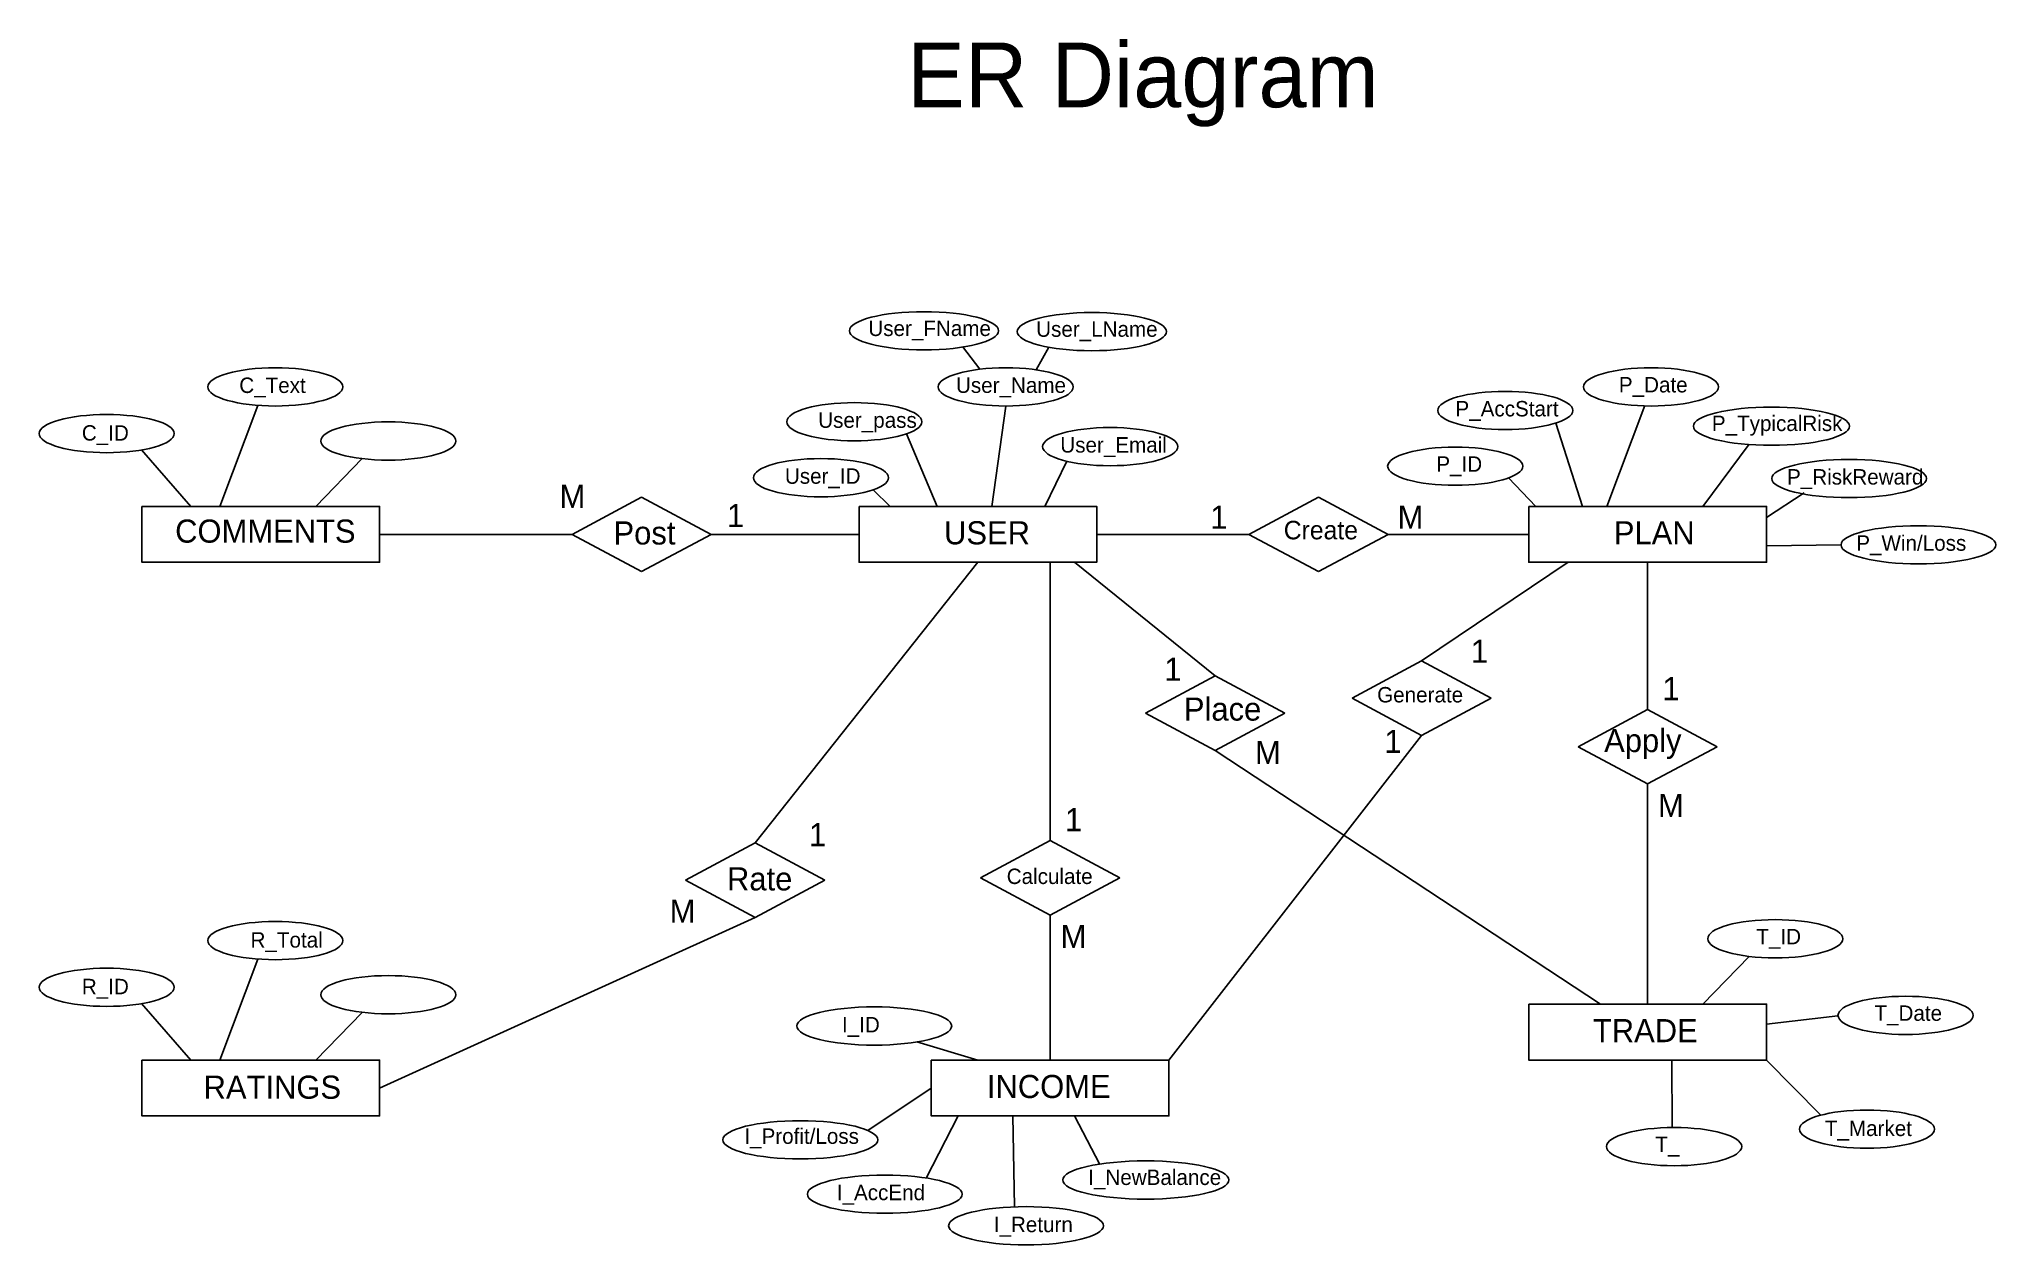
# Model space of a CAD drawing. Header units: inches. Extents: x -25140 to 50252, y 4601 to 15867.
# Drawn here: x -14529 to -11991, y 6890 to 8454 of the extents above; entities that cross this region are included whole.
import ezdxf

# ---------------------------------------------------------------- set-up
doc = ezdxf.new("R2010")
doc.units = ezdxf.units.IN
doc.header["$MEASUREMENT"] = 0
for name, color, linetype in [('Inner Lines', 251, 'Continuous'), ('lines', 100, 'Continuous'), ('Text', 7, 'Continuous')]:
    doc.layers.add(name, color=color, linetype=linetype)

msp = doc.modelspace()

# ---------------------------------------------------------------- texts
at = {"layer": 'Text', "color": 1, "insert": (-13403, 8449.8), "char_height": 84, "width": 1082.526, "attachment_point": 1}
msp.add_mtext('{\\fTw Cen MT|b0|i0|c0|p34;\\C2;ER Diagram}', dxfattribs=at)
at = {"layer": 'Text', "width": 313.738, "attachment_point": 1}
for s, insert, char_height in [('{\\fTw Cen MT|b0|i0|c0|p34;\\C7;User_FName}', (-13453.3, 8089), 20), ('{\\fTw Cen MT|b0|i0|c0|p34;\\C7;User_LName}', (-13235.6, 8088), 20), ('{\\fTw Cen MT|b0|i0|c0|p34;\\C7;C_Text}', (-14269.2, 8015.1), 20), ('{\\fTw Cen MT|b0|i0|c0|p34;\\C7;User_Name}', (-13339.6, 8015.2), 20), ('{\\fTw Cen MT|b0|i0|c0|p34;\\C7;P_Date}', (-12479.8, 8015.8), 20), ('{\\fTw Cen MT|b0|i0|c0|p34;\\C7;User_pass}', (-13518.3, 7969.9), 20), ('{\\fTw Cen MT|b0|i0|c0|p34;\\C7;P_AccStart}', (-12691.8, 7984.7), 20), ('{\\fTw Cen MT|b0|i0|c0|p34;\\C7;C_ID}', (-14473.4, 7953.3), 20), ('{\\fTw Cen MT|b0|i0|c0|p34;\\C7;P_TypicalRisk}', (-12359.2, 7965.7), 20), ('{\\fTw Cen MT|b0|i0|c0|p34;\\C7;User_Email}', (-13204.3, 7937.8), 20), ('{\\fTw Cen MT|b0|i0|c0|p34;\\C7;User_ID}', (-13561.5, 7897.3), 20), ('{\\fTw Cen MT|b0|i0|c0|p34;\\C7;P_ID}', (-12716.6, 7912.9), 20), ('{\\fTw Cen MT|b0|i0|c0|p34;\\C7;P_RiskReward}', (-12261.7, 7896.3), 20), ('{\\fTw Cen MT|b0|i0|c0|p34;\\C40;M}', (-13853.8, 7876), 30), ('{\\fTw Cen MT|b0|i0|c0|p34;\\C40;1}', (-13636.7, 7851.1), 30), ('{\\fTw Cen MT|b0|i0|c0|p34;\\C40;1}', (-13009.8, 7849), 30), ('{\\fTw Cen MT|b0|i0|c0|p34;\\C40;M}', (-12766.8, 7849), 30), ('{\\fTw Cen MT|b0|i0|c0|p34;\\C7;COMMENTS}', (-14352.4, 7830.9), 30), ('{\\fTw Cen MT|b0|i0|c0|p34;\\C7;Post}', (-13783.8, 7828.5), 30), ('{\\fTw Cen MT|b0|i0|c0|p34;\\C7;USER}', (-13355.1, 7828.7), 30), ('{\\fTw Cen MT|b0|i0|c0|p34;\\C7;Create}', (-12914.5, 7829.2), 24), ('{\\fTw Cen MT|b0|i0|c0|p34;\\C7;PLAN}', (-12486.3, 7828.7), 30), ('{\\fTw Cen MT|b0|i0|c0|p34;\\C7;P_Win/Loss }', (-12171.9, 7810.4), 20), ('{\\fTw Cen MT|b0|i0|c0|p34;\\C40;1}', (-12671.8, 7675), 30), ('{\\fTw Cen MT|b0|i0|c0|p34;\\C40;1}', (-13069.3, 7651.7), 30), ('{\\fTw Cen MT|b0|i0|c0|p34;\\C40;1}', (-12423.3, 7626.5), 30), ('{\\fTw Cen MT|b0|i0|c0|p34;\\C7;Place}', (-13044, 7600), 30), ('{\\fTw Cen MT|b0|i0|c0|p34;\\C7;Generate}', (-12793.3, 7613.6), 20), ('{\\fTw Cen MT|b0|i0|c0|p34;\\C40;M}', (-12951.8, 7543.7), 30), ('{\\fTw Cen MT|b0|i0|c0|p34;\\C40;1}', (-12783.9, 7558), 30), ('{\\fTw Cen MT|b0|i0|c0|p34;\\C7;Apply}', (-12498.9, 7559.2), 30), ('{\\fTw Cen MT|b0|i0|c0|p34;\\C40;M}', (-12429, 7475), 30), ('{\\fTw Cen MT|b0|i0|c0|p34;\\C40;1}', (-13530.4, 7437.1), 30), ('{\\fTw Cen MT|b0|i0|c0|p34;\\C40;1}', (-13198.2, 7456.5), 30), ('{\\fTw Cen MT|b0|i0|c0|p34;\\C7;Rate}', (-13636.6, 7379.7), 30), ('{\\fTw Cen MT|b0|i0|c0|p34;\\C7;Calculate}', (-13273.8, 7378), 20), ('{\\fTw Cen MT|b0|i0|c0|p34;\\C40;M}', (-13711, 7337.8), 30), ('{\\fTw Cen MT|b0|i0|c0|p34;\\C7;R_Total}', (-14254.6, 7295.5), 20), ('{\\fTw Cen MT|b0|i0|c0|p34;\\C40;M}', (-13203.9, 7305), 30), ('{\\fTw Cen MT|b0|i0|c0|p34;\\C7;T_ID}', (-12301.5, 7299.8), 20), ('{\\fTw Cen MT|b0|i0|c0|p34;\\C7;R_ID}', (-14473.4, 7235), 20), ('{\\fTw Cen MT|b0|i0|c0|p34;\\C7;I_ID}', (-13487.5, 7185.5), 20), ('{\\fTw Cen MT|b0|i0|c0|p34;\\C7;TRADE}', (-12513.5, 7182.8), 30), ('{\\fTw Cen MT|b0|i0|c0|p34;\\C7;T_Date}', (-12148.3, 7200.5), 20), ('{\\fTw Cen MT|b0|i0|c0|p34;\\C7;RATINGS}', (-14315.5, 7109.4), 30), ('{\\fTw Cen MT|b0|i0|c0|p34;\\C7;INCOME}', (-13299.5, 7110.3), 30), ('{\\fTw Cen MT|b0|i0|c0|p34;\\C7;I_Profit/Loss}', (-13614.1, 7040.9), 20), ('{\\fTw Cen MT|b0|i0|c0|p34;\\C7;T_Market}', (-12212.6, 7051), 20), ('{\\fTw Cen MT|b0|i0|c0|p34;\\C7;T_}', (-12432.5, 7030.2), 20), ('{\\fTw Cen MT|b0|i0|c0|p34;\\C7;I_NewBalance}', (-13168.1, 6987.5), 20), ('{\\fTw Cen MT|b0|i0|c0|p34;\\C7;I_AccEnd }', (-13494.2, 6967.8), 20), ('{\\fTw Cen MT|b0|i0|c0|p34;\\C7;I_Return}', (-13290.6, 6926.3), 20)]:
    msp.add_mtext(s, dxfattribs=dict(at, insert=insert, char_height=char_height))

# ---------------------------------------------------------------- linework, layer by layer
at = {"layer": 'Inner Lines'}
for p, q in [((-13308.8, 8025.9), (-13331, 8055.4)), ((-13235.6, 8025.1), (-13219.3, 8054.5)), ((-14294.5, 7848), (-14245.1, 7979)), ((-13293.3, 7848), (-13275, 7978.2)), ((-12495.5, 7848), (-12446.1, 7979)), ((-12526.9, 7848), (-12561.5, 7956)), ((-14332, 7848), (-14396.1, 7921.2)), ((-13364, 7848), (-13403.8, 7942.1)), ((-12371, 7848), (-12310.9, 7928.6)), ((-14170, 7848), (-14109.9, 7909.9)), ((-13224.5, 7848), (-13195.8, 7906.5)), ((-13424.9, 7848), (-13447, 7869.5)), ((-12587.3, 7848), (-12622.9, 7884.9)), ((-12288.3, 7833.5), (-12239.5, 7865.6)), ((-13837.6, 7811.7), (-14087.3, 7811.7)), ((-13465.4, 7811.7), (-13657, 7811.7)), ((-13157.1, 7811.7), (-12959.6, 7811.7)), ((-12779, 7811.7), (-12596.6, 7811.7)), ((-12288.3, 7796.9), (-12191.6, 7798)), ((-13311.2, 7775.5), (-13600.1, 7411.3)), ((-13217.4, 7414.5), (-13217.4, 7775.5)), ((-13003.3, 7628.1), (-13185.8, 7775.5)), ((-12735.6, 7647.4), (-12545.6, 7775.5)), ((-12442.5, 7584.5), (-12442.5, 7775.5)), ((-12735.6, 7550.7), (-13063.5, 7129.6)), ((-13003.3, 7531.4), (-12503.8, 7202.2)), ((-12442.5, 7487.8), (-12442.8, 7202.2)), ((-13600.1, 7314.6), (-14087.3, 7093.3)), ((-13217.4, 7317.8), (-13217.6, 7129.6)), ((-14294.5, 7129.6), (-14245.1, 7260.7)), ((-12371, 7202.2), (-12310.9, 7264.1)), ((-14332, 7129.6), (-14396.1, 7202.8)), ((-14170, 7129.6), (-14109.9, 7191.5)), ((-12288.3, 7176), (-12195.6, 7186.8)), ((-13311.3, 7129.6), (-13390.4, 7153.1)), ((-12411.2, 7129.6), (-12410.5, 7042.1)), ((-12288.3, 7129.6), (-12217.9, 7058.1)), ((-13371.7, 7093.3), (-13454.1, 7038.3)), ((-13336.9, 7057.1), (-13378.2, 6976.5)), ((-13265.7, 7057.1), (-13263.8, 6939.1)), ((-13186.1, 7057.1), (-13153.1, 6994))]:
    msp.add_line(p, q, dxfattribs=at)
at = {"layer": 'lines', "color": 6}
for p, q in [((-13747.3, 7860.1), (-13837.6, 7811.7)), ((-13747.3, 7860.1), (-13657, 7811.7)), ((-12869.3, 7860.1), (-12959.6, 7811.7)), ((-12869.3, 7860.1), (-12779, 7811.7)), ((-13747.3, 7763.4), (-13837.6, 7811.7)), ((-13747.3, 7763.4), (-13657, 7811.7)), ((-12869.3, 7763.4), (-12959.6, 7811.7)), ((-12869.3, 7763.4), (-12779, 7811.7)), ((-12735.6, 7647.4), (-12825.9, 7599)), ((-12735.6, 7647.4), (-12645.4, 7599)), ((-13003.3, 7628.1), (-13093.6, 7579.7)), ((-13003.3, 7628.1), (-12913, 7579.7)), ((-12735.6, 7550.7), (-12825.9, 7599)), ((-12735.6, 7550.7), (-12645.4, 7599)), ((-13003.3, 7531.4), (-13093.6, 7579.7)), ((-13003.3, 7531.4), (-12913, 7579.7)), ((-12442.5, 7584.5), (-12532.8, 7536.1)), ((-12442.5, 7584.5), (-12352.2, 7536.1)), ((-12442.5, 7487.8), (-12532.8, 7536.1)), ((-12442.5, 7487.8), (-12352.2, 7536.1)), ((-13600.1, 7411.3), (-13690.4, 7363)), ((-13600.1, 7411.3), (-13509.8, 7363)), ((-13217.4, 7414.5), (-13307.7, 7366.2)), ((-13217.4, 7414.5), (-13127.1, 7366.2)), ((-13600.1, 7314.6), (-13690.4, 7363)), ((-13600.1, 7314.6), (-13509.8, 7363)), ((-13217.4, 7317.8), (-13307.7, 7366.2)), ((-13217.4, 7317.8), (-13127.1, 7366.2))]:
    msp.add_line(p, q, dxfattribs=at)
at = {"layer": 'lines'}
for points in [[(-14395.6, 7848), (-14087.3, 7848), (-14087.3, 7775.5), (-14395.6, 7775.5)], [(-13465.4, 7848), (-13157.1, 7848), (-13157.1, 7775.5), (-13465.4, 7775.5)], [(-12596.6, 7848), (-12288.3, 7848), (-12288.3, 7775.5), (-12596.6, 7775.5)], [(-12596.6, 7202.2), (-12288.3, 7202.2), (-12288.3, 7129.6), (-12596.6, 7129.6)], [(-14395.6, 7129.6), (-14087.3, 7129.6), (-14087.3, 7057.1), (-14395.6, 7057.1)], [(-13371.7, 7129.6), (-13063.5, 7129.6), (-13063.5, 7057.1), (-13371.7, 7057.1)]]:
    msp.add_lwpolyline(points, close=True, dxfattribs=at)
at = {"layer": 'lines', "color": 2}
for centre, major_axis, ratio in [((-13381.1, 8075.8), (96.8, 0), 0.256062), ((-13163.4, 8074.7), (96.8, 0), 0.256062), ((-14222.4, 8003), (87.6, 0), 0.283112), ((-13275, 8003), (87.6, 0), 0.283112), ((-12438, 8003), (87.6, 0), 0.283112), ((-12627.2, 7972.4), (87.6, 0), 0.283112), ((-13471.5, 7957.8), (87.6, 0), 0.283112), ((-12281.9, 7952), (101.3, 0), 0.244861), ((-14441.2, 7942.4), (87.6, 0), 0.283112), ((-14076, 7932.8), (87.6, 0), 0.283112), ((-13139.6, 7925.5), (87.6, 0), 0.283112), ((-12692.1, 7900.1), (87.6, 0), 0.283112), ((-13514.8, 7885.2), (87.6, 0), 0.283112), ((-12181.1, 7884.1), (100.4, 0), 0.246926), ((-12091.2, 7798.1), (100.4, 0), 0.246926), ((-12277, 7287), (87.6, 0), 0.283112), ((-14222.4, 7284.6), (87.6, 0), 0.283112), ((-14441.2, 7224), (87.6, 0), 0.283112), ((-14076, 7214.4), (87.6, 0), 0.283112), ((-12108, 7187.6), (87.6, 0), 0.283112), ((-13445.6, 7173.8), (100.4, 0), 0.246926), ((-12158, 7040), (87.6, 0), 0.283112), ((-13541.5, 7026.1), (100.4, 0), 0.246926), ((-12408.1, 7017.3), (87.6, 0), 0.283112), ((-13431.9, 6955.6), (100.4, 0), 0.246926), ((-13093.4, 6974), (107.8, 0), 0.230084), ((-13248.7, 6914.6), (100.4, 0), 0.246926)]:
    msp.add_ellipse(centre, major_axis=major_axis, ratio=ratio, dxfattribs=at)

msp.set_redraw_order([(e.dxf.handle, doc.entitydb.next_handle()) for e in msp.query("TEXT MTEXT ATTDEF DIMENSION ARC_DIMENSION")])  # texts and dimensions are drawn at this point

doc.saveas('drawing.dxf')
